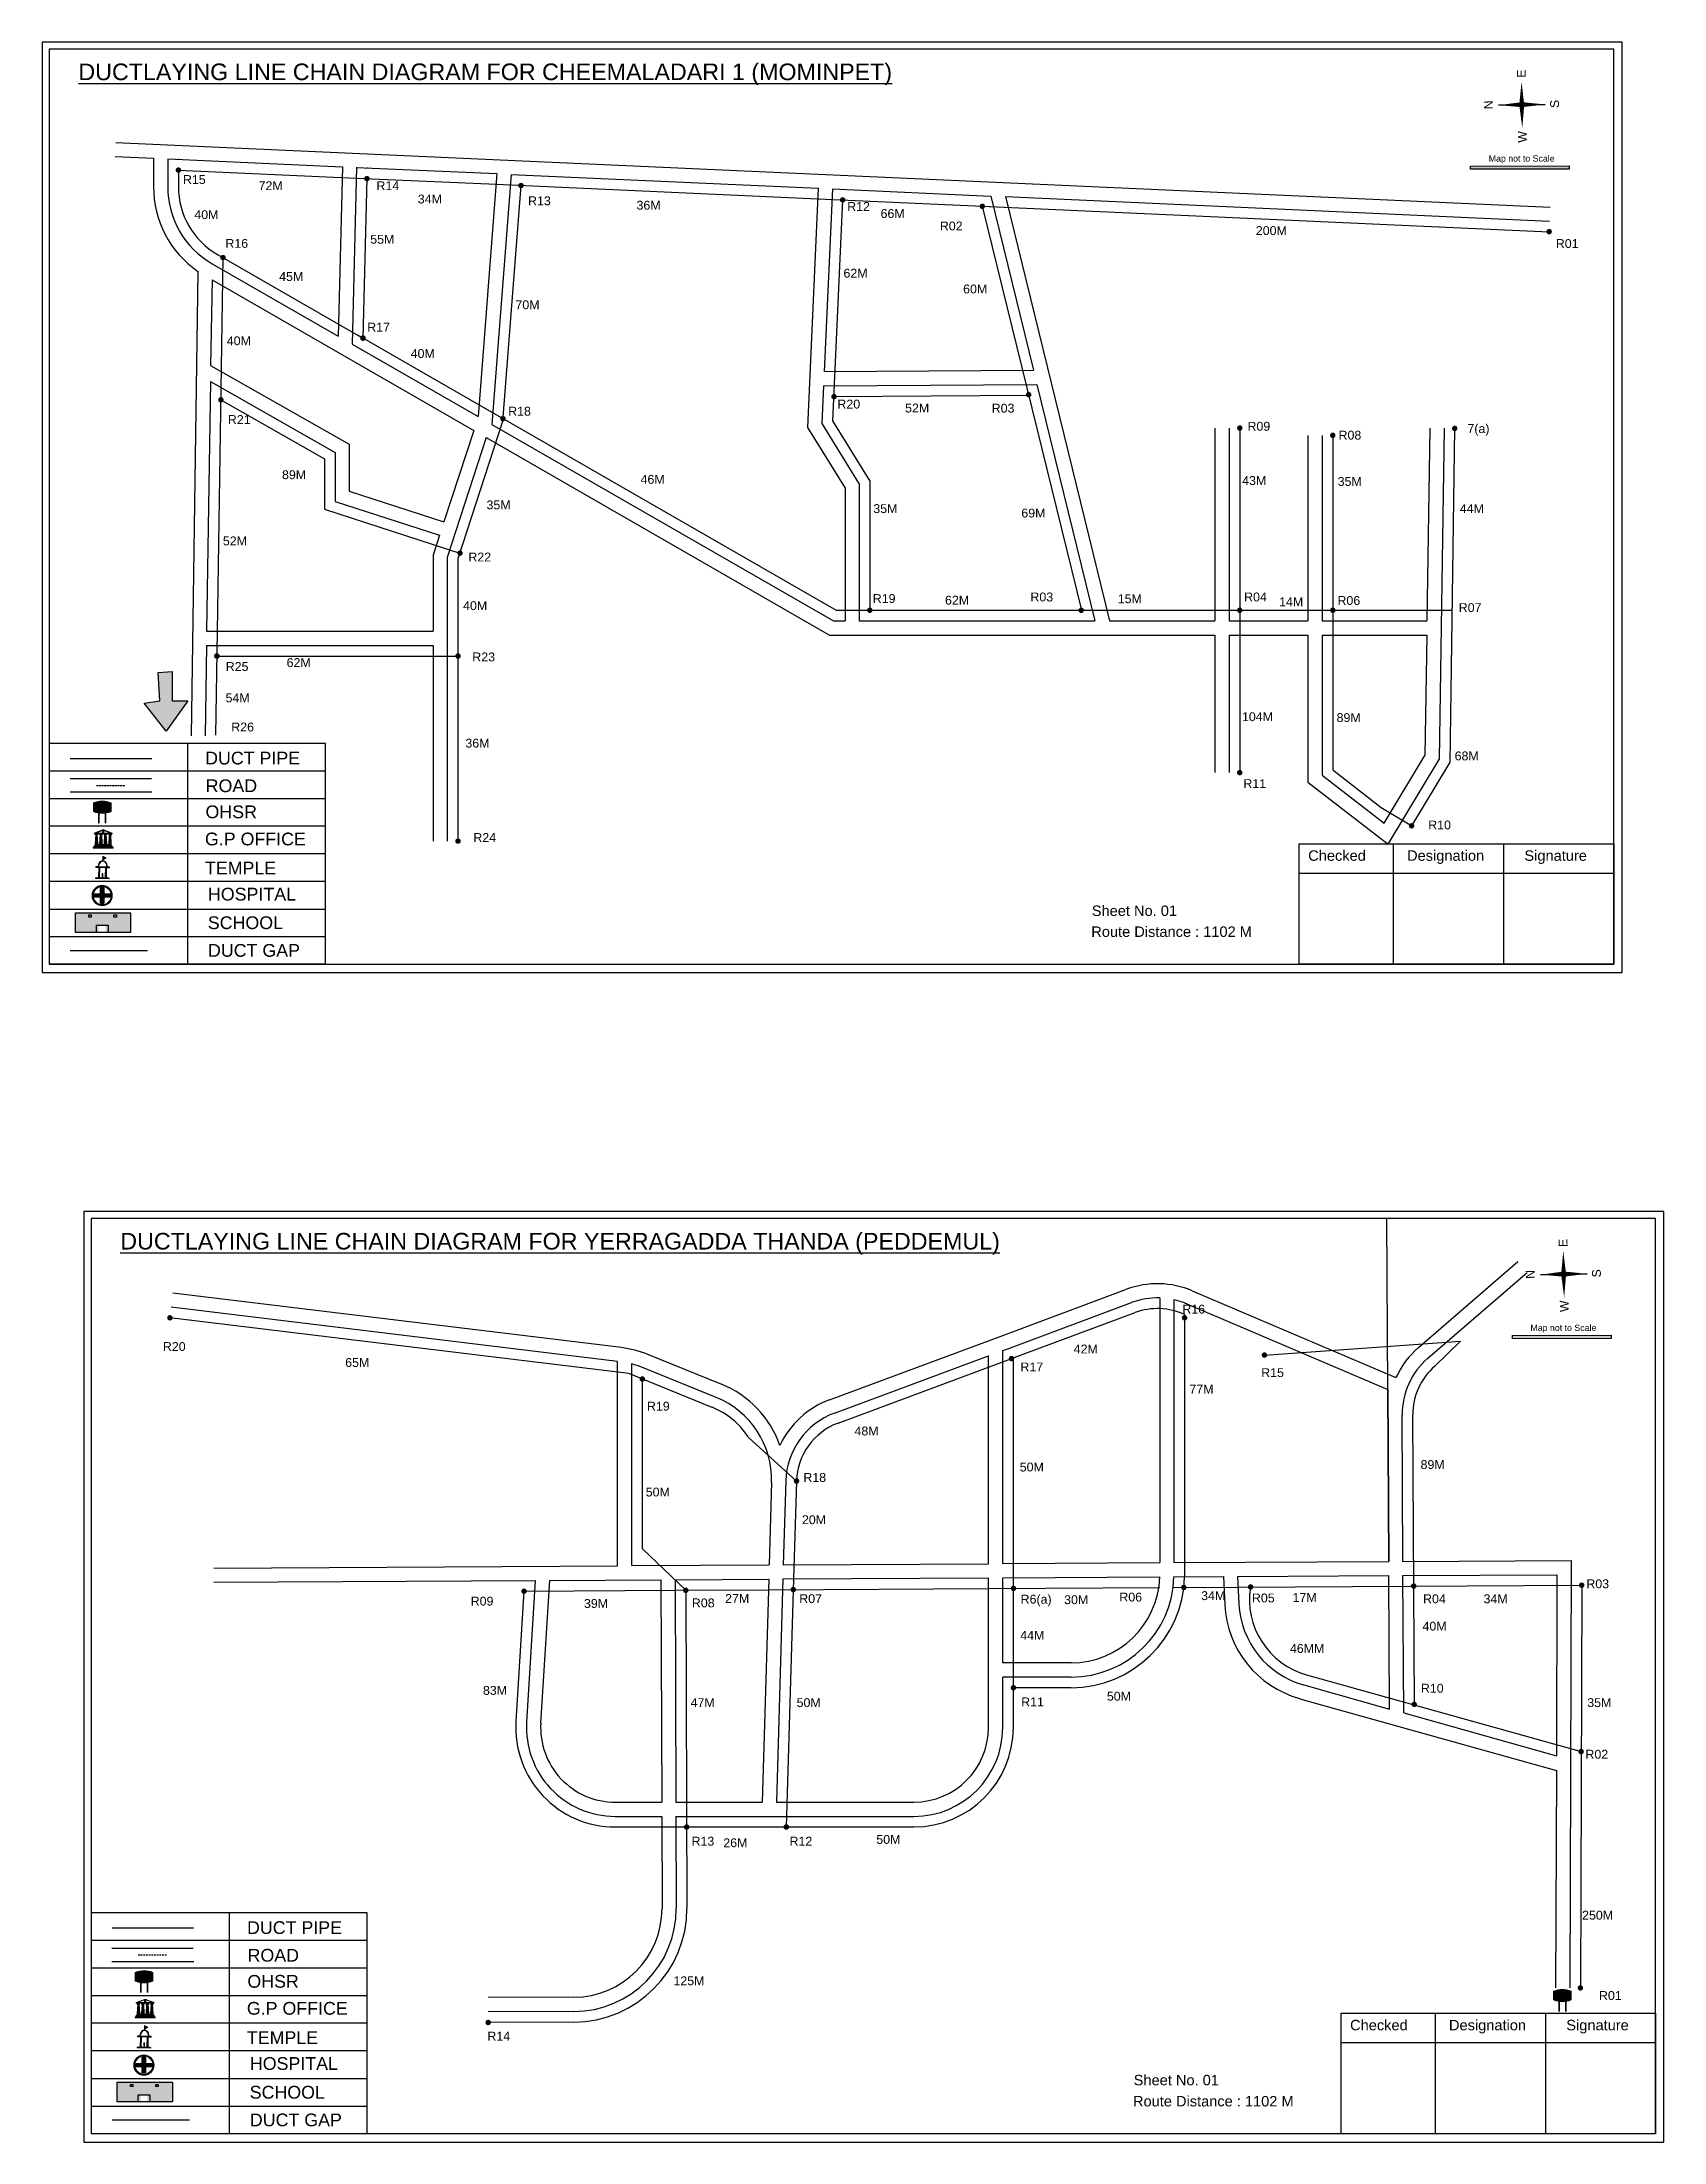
# Model space of a CAD drawing. Header units: inches. Extents: x -117 to 51867, y -12715 to 3423.
# Drawn here: x 20858 to 21772, y -11445 to -10261 of the extents above; entities that cross this region are included whole.
import ezdxf

# ---------------------------------------------------------------- set-up
doc = ezdxf.new("R2010")
doc.units = ezdxf.units.IN
doc.header["$MEASUREMENT"] = 0
doc.linetypes.add('DASHEDX2', pattern=[1.5, 1, -0.5])
for name, color, linetype in [('LANDMARK', 7, 'Continuous'), ('OHT', 7, 'Continuous'), ('pipe', 5, 'Continuous')]:
    doc.layers.add(name, color=color, linetype=linetype)
doc.styles.get("Standard").update_dxf_attribs({"font": 'arial.ttf'})

msp = doc.modelspace()

# ---------------------------------------------------------------- texts
at = {"color": 242, "true_color": 0xcd2027}
for s, p in [('%%UDUCTLAYING LINE CHAIN DIAGRAM FOR CHEEMALADARI 1 (MOMINPET)', (20878.7, -10282.9)), ('%%UDUCTLAYING LINE CHAIN DIAGRAM FOR YERRAGADDA THANDA (PEDDEMUL)', (20902.3, -10942))]:
    msp.add_text(s, height=9.375, dxfattribs=at).set_placement(p)
for s, p in [('E', (21694.1, -10281.5)), ('N', (21675.5, -10299.3)), ('S', (21712.8, -10298.6)), ('W', (21694.7, -10318.1)), ('E', (21717.6, -10940.6)), ('N', (21699.1, -10958.5)), ('S', (21736.4, -10957.7)), ('W', (21718.3, -10977.2))]:
    msp.add_text(s, height=4.95, rotation=91.0063).set_placement(p)
for s, height, p in [('Map not to Scale', 3.542, (21673.2, -10328.8)), ('R15', 5, (20937.6, -10341.4)), ('72M', 5, (20980.2, -10344.9)), ('R14', 5, (21046.6, -10344.9)), ('40M', 5, (20944, -10361.2)), ('34M', 5, (21069.9, -10352.4)), ('R13', 5, (21132, -10353.4)), ('36M', 5, (21193.1, -10355.9)), ('R12', 5, (21311.8, -10356.6)), ('66M', 5, (21330.6, -10360.6)), ('R02', 5, (21364, -10367.6)), ('200M', 5, (21542, -10370.2)), ('R16', 5, (20961.5, -10377.4)), ('55M', 5, (21043.1, -10375.1)), ('R01', 5, (21711, -10377.5)), ('45M', 5, (20991.8, -10396.1)), ('62M', 5, (21309.7, -10394.2)), ('60M', 5, (21377.1, -10403.1)), ('70M', 5, (21124.9, -10412)), ('40M', 5, (20962.3, -10432.3)), ('R17', 5, (21041.4, -10424.6)), ('40M', 5, (21065.9, -10439.5)), ('R20', 5, (21306.3, -10468)), ('R21', 5, (20962.9, -10476.7)), ('R18', 5, (21120.8, -10472)), ('52M', 5, (21344.4, -10470.2)), ('R03', 5, (21393.2, -10470.3)), ('R09', 5, (21537.3, -10480.5)), ('R08', 5, (21588.6, -10485.5)), ('7(a)', 5, (21661.2, -10481.8)), ('89M', 5, (20993.4, -10507.8)), ('46M', 5, (21195.4, -10510.4)), ('43M', 5, (21534.3, -10511.1)), ('35M', 5, (21588.1, -10511.6)), ('35M', 5, (21108.6, -10524.8)), ('35M', 5, (21326.5, -10526.9)), ('44M', 5, (21656.9, -10526.9)), ('69M', 5, (21409.9, -10529.4)), ('52M', 5, (20960.1, -10545.1)), ('R22', 5, (21098.4, -10554.2)), ('40M', 5, (21095.4, -10581.6)), ('R19', 5, (21326.2, -10577.6)), ('62M', 5, (21366.9, -10578.5)), ('R03', 5, (21415, -10576.7)), ('15M', 5, (21464.2, -10577.7)), ('R04', 5, (21535.4, -10576.7)), ('14M', 5, (21555.1, -10579.4)), ('R06', 5, (21588, -10578.7)), ('R07', 5, (21656.3, -10582.7)), ('R23', 5, (21100.6, -10610.5)), ('R25', 5, (20961.7, -10615.9)), ('62M', 5, (20996, -10613.7)), ('54M', 5, (20961.6, -10633.6)), ('104M', 5, (21534.2, -10644.2)), ('89M', 5, (21587.5, -10644.7)), ('R26', 5, (20964.8, -10650)), ('DUCT PIPE', 7.18, (20950.1, -10668.6)), ('36M', 5, (21096.7, -10659.1)), ('68M', 5, (21654, -10666.3)), ('ROAD ', 7.18, (20950.4, -10684.2)), ('R11', 5, (21535, -10681.9)), ('OHSR', 7.18, (20950.3, -10698.9)), ('R10', 5, (21639.1, -10705.2)), ('G.P OFFICE', 7.18, (20950, -10714.2)), ('R24', 5, (21101.2, -10712.3)), ('TEMPLE', 7.18, (20950, -10730.6)), ('Checked', 5.89, (21571.5, -10722.9)), ('Designation', 5.886, (21627.2, -10722.9)), ('Signature', 5.89, (21693.3, -10722.9)), ('HOSPITAL', 7.18, (20951.7, -10745.3)), ('SCHOOL', 7.18, (20951.6, -10761.4)), ('Sheet No. 01', 5.886, (21449.6, -10754)), ('DUCT GAP', 7.18, (20951.7, -10777)), ('Route Distance : 1102 M', 5.886, (21449.3, -10765.8)), ('R16', 5, (21500.6, -10978.1)), ('Map not to Scale', 3.542, (21696.7, -10987.9)), ('R20', 5, (20926.3, -10999.2)), ('42M', 5, (21439.4, -11000.6)), ('65M', 5, (21029, -11008.2)), ('R17', 5, (21409.4, -11010.7)), ('77M', 5, (21504.6, -11023.2)), ('R15', 5, (21545, -11013.9)), ('R19', 5, (21199, -11032.8)), ('48M', 5, (21315.9, -11046.8)), ('50M', 5, (21409, -11067.1)), ('89M', 5, (21634.8, -11065.7)), ('50M', 5, (21198.3, -11081.2)), ('R18', 5, (21287.1, -11073)), ('20M', 5, (21286.3, -11096.8)), ('R09', 5, (21099.7, -11142.7)), ('27M', 5, (21243, -11141.2)), ('R07', 5, (21284.8, -11141.3)), ('R6(a)', 5, (21409.5, -11141.6)), ('30M', 5, (21434, -11141.9)), ('R06', 5, (21465.1, -11140.4)), ('34M', 5, (21511.2, -11139.6)), ('R05', 5, (21539.8, -11140.9)), ('17M', 5, (21562.7, -11140.6)), ('R04', 5, (21636.2, -11141.4)), ('34M', 5, (21670.3, -11141.4)), ('R03', 5, (21728.2, -11132.9)), ('39M', 5, (21163.5, -11144)), ('R08', 5, (21224.3, -11143.7)), ('44M', 5, (21409.3, -11162)), ('40M', 5, (21635.9, -11156.8)), ('46MM', 5, (21561.2, -11169.4)), ('83M', 5, (21106.6, -11193)), ('47M', 5, (21223.6, -11199.9)), ('50M', 5, (21283.3, -11199.9)), ('R11', 5, (21409.8, -11199.5)), ('50M', 5, (21458.1, -11196.3)), ('R10', 5, (21635, -11191.8)), ('35M', 5, (21728.7, -11199.9)), ('R02', 5, (21727.7, -11229)), ('R13', 5, (21224.1, -11278)), ('26M', 5, (21242, -11278.9)), ('R12', 5, (21279.3, -11278)), ('50M', 5, (21328.2, -11277)), ('250M', 5, (21725.8, -11319.7)), ('DUCT PIPE', 7.18, (20973.7, -11327.8)), ('ROAD ', 7.18, (20974, -11343.4)), ('OHSR', 7.18, (20973.9, -11358.1)), ('125M', 5, (21213.9, -11356.7)), ('R01', 5, (21735.3, -11365)), ('G.P OFFICE', 7.18, (20973.6, -11373.3)), ('TEMPLE', 7.18, (20973.6, -11389.8)), ('R14', 5, (21109.1, -11387.9)), ('Checked', 5.89, (21595.1, -11382.1)), ('Designation', 5.886, (21650.8, -11382.1)), ('Signature', 5.89, (21716.9, -11382.1)), ('HOSPITAL', 7.18, (20975.3, -11404.4)), ('Sheet No. 01', 5.886, (21473.2, -11413.1)), ('SCHOOL', 7.18, (20975.2, -11420.6)), ('Route Distance : 1102 M', 5.886, (21472.8, -11425)), ('DUCT GAP', 7.18, (20975.3, -11436.2))]:
    msp.add_text(s, height=height).set_placement(p)

# ---------------------------------------------------------------- blocks, each defined once
blk = doc.blocks.new('OHT')
at = {"linetype": 'Continuous', "lineweight": 0, "true_color": 0x0ffffc}
blk.add_hatch(color=4, dxfattribs=at).paths.add_polyline_path([(0.012, 1), (0, 1, 0.101323), (-0.4, 0.916), (-0.4, 0.525, 0.194075), (0.399, 0.521), (0.399, 0.921, 0.097877)])
at = {"color": 4, "linetype": 'Continuous', "lineweight": 0, "true_color": 0x0ffffc, "flags": 128}
for points in [[(-0.4, 0.525), (-0.4, 0.916)], [(0.399, 0.521), (0.399, 0.921)]]:
    blk.add_lwpolyline(points, dxfattribs=at)
at = {"color": 4, "linetype": 'Continuous', "lineweight": 0, "true_color": 0x0ffffc, "const_width": 0.075, "flags": 128}
for points in [[(-0.15, 0), (-0.15, 0.475)], [(0.15, 0), (0.15, 0.473)]]:
    blk.add_lwpolyline(points, dxfattribs=at)
at = {"color": 4, "linetype": 'Continuous', "lineweight": 0, "true_color": 0x0ffffc}
for centre, radius, start, end in [((0.006, -0.019), 1.019, 67.31091, 113.47108), ((0.004, 1.513), 1.068, 247.76824, 291.70073)]:
    blk.add_arc(centre, radius, start, end, dxfattribs=at)
blk = doc.blocks.new('Government_Office')
at = {"linetype": 'Continuous', "lineweight": 0, "true_color": 0xff0000}
for points in [[(-0.5, 0.05), (0.5, 0.05), (0.5, 0), (-0.5, 0)], [(-0.45, 0.08), (-0.45, 0.12), (0.45, 0.12), (0.45, 0.08)], [(-0.4, 0.14), (-0.4, 0.18), (0.4, 0.18), (0.4, 0.14)]]:
    blk.add_hatch(color=1, dxfattribs=at).paths.add_polyline_path(points)
h = blk.add_hatch(color=1, dxfattribs=at)
h.paths.add_polyline_path([(0.44, 0.72), (0.45, 0.75), (0, 0.93), (-0.45, 0.75), (-0.44, 0.72)])
h.paths.add_polyline_path([(0.36, 0.75), (-0.36, 0.75), (0, 0.9)], flags=16)
h.paths.add_polyline_path([(0, 0.78, -1), (0, 0.87, -1)], flags=0)
h = blk.add_hatch(color=1, dxfattribs=at)
edge = h.paths.add_edge_path()
edge.add_line((-0.27, 0.2), (-0.3, 0.68))
edge.add_line((-0.3, 0.68), (-0.29, 0.68))
edge.add_arc((-0.28, 0.69), 0.0176, 225.304, 441.5659)
edge.add_line((-0.28, 0.7), (-0.39, 0.7))
edge.add_arc((-0.39, 0.69), 0.0176, 98.4341, 314.696)
edge.add_line((-0.38, 0.68), (-0.37, 0.68))
edge.add_line((-0.37, 0.68), (-0.4, 0.2))
edge.add_line((-0.4, 0.2), (-0.27, 0.2))
h = blk.add_hatch(color=1, dxfattribs=at)
edge = h.paths.add_edge_path()
edge.add_line((-0.05, 0.2), (-0.07, 0.68))
edge.add_line((-0.07, 0.68), (-0.07, 0.68))
edge.add_arc((-0.05, 0.69), 0.0176, 225.304, 441.5659)
edge.add_line((-0.05, 0.7), (-0.17, 0.7))
edge.add_arc((-0.17, 0.69), 0.0176, 98.4341, 314.696)
edge.add_line((-0.16, 0.68), (-0.15, 0.68))
edge.add_line((-0.15, 0.68), (-0.18, 0.2))
edge.add_line((-0.18, 0.2), (-0.05, 0.2))
h = blk.add_hatch(color=1, dxfattribs=at)
edge = h.paths.add_edge_path()
edge.add_arc((0, 0.83), 0.0467, 90, 270)
edge.add_arc((0, 0.83), 0.0467, 270, 450)
h = blk.add_hatch(color=1, dxfattribs=at)
edge = h.paths.add_edge_path()
edge.add_line((0.18, 0.2), (0.15, 0.68))
edge.add_line((0.15, 0.68), (0.16, 0.68))
edge.add_arc((0.17, 0.69), 0.0176, 225.304, 441.5659)
edge.add_line((0.17, 0.7), (0.05, 0.7))
edge.add_arc((0.05, 0.69), 0.0176, 98.4341, 314.696)
edge.add_line((0.07, 0.68), (0.07, 0.68))
edge.add_line((0.07, 0.68), (0.05, 0.2))
edge.add_line((0.05, 0.2), (0.18, 0.2))
h = blk.add_hatch(color=1, dxfattribs=at)
edge = h.paths.add_edge_path()
edge.add_line((0.4, 0.2), (0.37, 0.68))
edge.add_line((0.37, 0.68), (0.38, 0.68))
edge.add_arc((0.39, 0.69), 0.0176, 225.304, 441.5659)
edge.add_line((0.4, 0.7), (0.28, 0.7))
edge.add_arc((0.28, 0.69), 0.0176, 98.4341, 314.696)
edge.add_line((0.29, 0.68), (0.3, 0.68))
edge.add_line((0.3, 0.68), (0.27, 0.2))
edge.add_line((0.27, 0.2), (0.4, 0.2))
at = {"color": 1, "linetype": 'Continuous', "lineweight": 0, "true_color": 0xff0000, "flags": 128}
for points in [[(-0.5, 0.05), (0.5, 0.05), (0.5, 0), (-0.5, 0)], [(-0.45, 0.75), (-0.44, 0.72), (0.44, 0.72), (0.45, 0.75), (0, 0.93)], [(-0.45, 0.08), (-0.45, 0.12), (0.45, 0.12), (0.45, 0.08)], [(-0.4, 0.14), (-0.4, 0.18), (0.4, 0.18), (0.4, 0.14)], [(-0.36, 0.75), (0.36, 0.75), (0, 0.9)]]:
    blk.add_lwpolyline(points, close=True, dxfattribs=at)
for points in [[(-0.27, 0.2), (-0.3, 0.68), (-0.29, 0.68, 1.379694), (-0.28, 0.7), (-0.39, 0.7, 1.379694), (-0.38, 0.68), (-0.37, 0.68), (-0.4, 0.2)], [(-0.05, 0.2), (-0.07, 0.68), (-0.07, 0.68, 1.379694), (-0.05, 0.7), (-0.17, 0.7, 1.379694), (-0.16, 0.68), (-0.15, 0.68), (-0.18, 0.2)], [(0, 0.87, 1), (0, 0.78, 1)], [(0.18, 0.2), (0.15, 0.68), (0.16, 0.68, 1.379694), (0.17, 0.7), (0.05, 0.7, 1.379694), (0.07, 0.68), (0.07, 0.68), (0.05, 0.2)], [(0.4, 0.2), (0.37, 0.68), (0.38, 0.68, 1.379694), (0.4, 0.7), (0.28, 0.7, 1.379694), (0.29, 0.68), (0.3, 0.68), (0.27, 0.2)]]:
    blk.add_lwpolyline(points, format="xyb", close=True, dxfattribs=at)
blk = doc.blocks.new('Temple')
at = {"linetype": 'Continuous', "lineweight": 0, "true_color": 0xe66000}
blk.add_hatch(color=32, dxfattribs=at).paths.add_polyline_path([(-0.006, 1), (0.147, 0.931), (0, 0.85)])
at = {"linetype": 'Continuous', "lineweight": 0, "true_color": 0xff0000}
h = blk.add_hatch(color=1, dxfattribs=at)
edge = h.paths.add_edge_path()
edge.add_line((0.175, 0.49), (0.225, 0.49))
edge.add_line((0.225, 0.49), (0.225, 0.497))
edge.add_line((0.225, 0.497), (0.307, 0.497))
edge.add_line((0.307, 0.497), (0.307, 0.533))
edge.add_line((0.307, 0.533), (0.257, 0.533))
edge.add_line((0.257, 0.533), (0.257, 0.54))
edge.add_line((0.257, 0.54), (0.2, 0.54))
edge.add_spline(control_points=[(0.2, 0.54), (0.2, 0.589), (0.19, 0.638), (0.142, 0.743), (0.092, 0.79), (0.027, 0.805), (0.02, 0.806), (0.012, 0.806)], knot_values=[4.712389, 4.712389, 4.712389, 4.712389, 5.278166, 5.278166, 6.117402, 6.117402, 6.223801, 6.223801, 6.223801, 6.223801], degree=3, periodic=0)
edge.add_line((0.012, 0.806), (0.012, 0.79))
edge.add_line((0.012, 0.79), (-0.012, 0.79))
edge.add_line((-0.012, 0.79), (-0.012, 0.806))
edge.add_spline(control_points=[(-0.012, 0.806), (-0.055, 0.802), (-0.096, 0.781), (-0.171, 0.699), (-0.197, 0.628), (-0.2, 0.55), (-0.2, 0.545), (-0.2, 0.54)], knot_values=[6.343965, 6.343965, 6.343965, 6.343965, 6.956638, 6.956638, 7.795874, 7.795874, 7.853982, 7.853982, 7.853982, 7.853982], degree=3, periodic=0)
edge.add_line((-0.2, 0.54), (-0.257, 0.54))
edge.add_line((-0.257, 0.54), (-0.257, 0.533))
edge.add_line((-0.257, 0.533), (-0.307, 0.533))
edge.add_line((-0.307, 0.533), (-0.307, 0.497))
edge.add_line((-0.307, 0.497), (-0.225, 0.497))
edge.add_line((-0.225, 0.497), (-0.225, 0.49))
edge.add_line((-0.225, 0.49), (-0.175, 0.49))
edge.add_line((-0.175, 0.49), (-0.175, 0.07))
edge.add_arc((-0.205, 0.07), 0.03, -90, 0, ccw=False)
edge.add_line((-0.205, 0.04), (-0.257, 0.04))
edge.add_line((-0.257, 0.04), (-0.257, 0.033))
edge.add_line((-0.257, 0.033), (-0.307, 0.033))
edge.add_line((-0.307, 0.033), (-0.307, 0))
edge.add_line((-0.307, 0), (0.307, 0))
edge.add_line((0.307, 0), (0.307, 0.033))
edge.add_line((0.307, 0.033), (0.257, 0.033))
edge.add_line((0.257, 0.033), (0.257, 0.04))
edge.add_line((0.257, 0.04), (0.205, 0.04))
edge.add_arc((0.205, 0.07), 0.03, 180, 270, ccw=False)
edge.add_line((0.175, 0.07), (0.175, 0.49))
h.paths.add_polyline_path([(0.125, 0.07, -0.414214), (0.095, 0.04), (0.05, 0.04), (0.05, 0.033), (-0.05, 0.033), (-0.05, 0.04), (-0.095, 0.04, -0.414214), (-0.125, 0.07), (-0.125, 0.497), (0.125, 0.497)], flags=16)
edge = h.paths.add_edge_path(flags=16)
edge.add_ellipse((0, 0.54), major_axis=(0, 0.242), ratio=0.722808, start_angle=270, end_angle=450, ccw=False)
edge.add_line((0.175, 0.54), (-0.175, 0.54))
h.paths.add_polyline_path([(0.012, 0.23), (0.012, 0.07), (-0.012, 0.07), (-0.012, 0.23)], flags=0)
h = blk.add_hatch(color=1, dxfattribs=at)
edge = h.paths.add_edge_path()
edge.add_line((0.012, 0.857), (0, 0.85))
edge.add_line((0, 0.85), (-0.003, 0.925))
edge.add_line((-0.003, 0.925), (-0.012, 0.925))
edge.add_line((-0.012, 0.925), (-0.012, 0.806))
edge.add_spline(control_points=[(-0.012, 0.806), (-0.004, 0.807), (0.004, 0.807), (0.012, 0.806)], knot_values=[6.223801, 6.223801, 6.223801, 6.223801, 6.343965, 6.343965, 6.343965, 6.343965], degree=3, periodic=0)
edge.add_line((0.012, 0.806), (0.012, 0.857))
h = blk.add_hatch(color=1, dxfattribs=at)
edge = h.paths.add_edge_path()
edge.add_line((0.012, 0.79), (0.012, 0.806))
edge.add_spline(control_points=[(0.012, 0.806), (0.004, 0.807), (-0.004, 0.807), (-0.012, 0.806)], knot_values=[6.223801, 6.223801, 6.223801, 6.223801, 6.343965, 6.343965, 6.343965, 6.343965], degree=3, periodic=0)
edge.add_line((-0.012, 0.806), (-0.012, 0.79))
edge.add_line((-0.012, 0.79), (0.012, 0.79))
at = {"color": 32, "linetype": 'Continuous', "lineweight": 0, "true_color": 0xe66000, "flags": 128}
blk.add_lwpolyline([(-0.006, 1), (0.147, 0.931), (0, 0.85), (-0.006, 1)], dxfattribs=at)
at = {"color": 1, "linetype": 'Continuous', "lineweight": 0, "true_color": 0xff0000, "flags": 128}
blk.add_lwpolyline([(0.2, 0.54), (0.257, 0.54), (0.257, 0.533), (0.307, 0.533), (0.307, 0.497), (0.225, 0.497), (0.225, 0.49), (0.175, 0.49), (0.175, 0.07, 0.414214), (0.205, 0.04), (0.257, 0.04), (0.257, 0.033), (0.307, 0.033), (0.307, 0), (-0.307, 0), (-0.307, 0.033), (-0.257, 0.033), (-0.257, 0.04), (-0.205, 0.04, 0.414214), (-0.175, 0.07), (-0.175, 0.49), (-0.225, 0.49), (-0.225, 0.497), (-0.307, 0.497), (-0.307, 0.533), (-0.257, 0.533), (-0.257, 0.54), (-0.2, 0.54)], format="xyb", dxfattribs=at)
blk.add_lwpolyline([(-0.175, 0.54), (0.175, 0.54)], dxfattribs=at)
blk.add_lwpolyline([(0.125, 0.497), (0.125, 0.07, -0.414214), (0.095, 0.04), (0.05, 0.04), (0.05, 0.033), (-0.05, 0.033), (-0.05, 0.04), (-0.095, 0.04, -0.414214), (-0.125, 0.07), (-0.125, 0.497)], format="xyb", close=True, dxfattribs=at)
for points in [[(0.012, 0.925), (-0.012, 0.925), (-0.012, 0.79), (0.012, 0.79)], [(0.012, 0.23), (-0.012, 0.23), (-0.012, 0.07), (0.012, 0.07)]]:
    blk.add_lwpolyline(points, close=True, dxfattribs=at)
at = {"color": 1, "linetype": 'Continuous', "lineweight": 0, "true_color": 0xff0000}
blk.add_ellipse((0, 0.54), major_axis=(0, 0.242), ratio=0.722808, start_param=4.712389, end_param=7.853982, dxfattribs=at)
blk.add_open_spline([(0.2, 0.54), (0.2, 0.589), (0.19, 0.638), (0.142, 0.743), (0.092, 0.79), (-0.023, 0.816), (-0.085, 0.794), (-0.171, 0.699), (-0.197, 0.628), (-0.2, 0.55), (-0.2, 0.545), (-0.2, 0.54)], degree=3, knots=[4.712389, 4.712389, 4.712389, 4.712389, 5.278166, 5.278166, 6.117402, 6.117402, 6.956638, 6.956638, 7.795874, 7.795874, 7.853982, 7.853982, 7.853982, 7.853982], dxfattribs=at)
blk = doc.blocks.new('*U77')
at = {"color": 0, "linetype": 'DASHEDX2', "transparency": 16777216}
blk.add_line((-8.2, 0), (8, 0), dxfattribs=at)
blk = doc.blocks.new('Hospital')
at = {"linetype": 'Continuous', "lineweight": 0, "true_color": 0x000000}
h = blk.add_hatch(color=18, dxfattribs=at)
h.paths.add_polyline_path([(-0.5, 0, 1), (0.5, 0, 1)])
h.paths.add_polyline_path([(0.45, 0, -1), (-0.45, 0, -1)], flags=16)
at = {"linetype": 'Continuous', "true_color": 0xff0000}
blk.add_hatch(color=1, dxfattribs=at).paths.add_polyline_path([(-0.39, 0.08), (-0.08, 0.08), (-0.08, 0.39), (0.08, 0.39), (0.08, 0.08), (0.39, 0.08), (0.39, -0.08), (0.08, -0.08), (0.08, -0.39), (-0.08, -0.39), (-0.08, -0.08), (-0.39, -0.08)])
at = {"color": 1, "linetype": 'Continuous', "true_color": 0xff0000, "flags": 128}
blk.add_lwpolyline([(-0.39, 0.08), (-0.08, 0.08), (-0.08, 0.39), (0.08, 0.39), (0.08, 0.08), (0.39, 0.08), (0.39, -0.08), (0.08, -0.08), (0.08, -0.39), (-0.08, -0.39), (-0.08, -0.08), (-0.39, -0.08)], close=True, dxfattribs=at)
at = {"color": 18, "linetype": 'Continuous', "lineweight": 0, "true_color": 0x000000}
for radius in [0.5, 0.446]:
    blk.add_circle((0, 0), radius, dxfattribs=at)
blk = doc.blocks.new('*U67')
at = {"color": 0, "linetype": 'DASHEDX2', "transparency": 16777216}
blk.add_line((-8.2, 0), (8, 0), dxfattribs=at)

# ---------------------------------------------------------------- hatches: boundary and pattern name
at = {"ltscale": 0.5}
h = msp.add_hatch(color=5, dxfattribs=at)
h.dxf.hatch_style = 1
h.paths.add_polyline_path([(20936.6, -10333.6, 1), (20933.5, -10333.6, 1)])
at = {"true_color": 0x0093dd}
h = msp.add_hatch(color=142, dxfattribs=at)
h.dxf.hatch_style = 1
h.paths.add_polyline_path([(21663, -10331.3), (21663, -10333.1), (21718.5, -10333), (21718.5, -10331.2)])
at = {"ltscale": 0.5}
h = msp.add_hatch(color=5, dxfattribs=at)
h.dxf.hatch_style = 1
h.paths.add_polyline_path([(21042.8, -10338.4, 1), (21039.7, -10338.4, 1)])
h = msp.add_hatch(color=5, dxfattribs=at)
h.dxf.hatch_style = 1
h.paths.add_polyline_path([(21129.6, -10342.3, 1), (21126.5, -10342.3, 1)])
h = msp.add_hatch(color=5, dxfattribs=at)
h.dxf.hatch_style = 1
h.paths.add_polyline_path([(21310.8, -10350.4, 1), (21307.7, -10350.4, 1)])
h = msp.add_hatch(color=5, dxfattribs=at)
h.dxf.hatch_style = 1
h.paths.add_polyline_path([(21389.5, -10354, 1), (21386.4, -10354, 1)])
h = msp.add_hatch(color=5, dxfattribs=at)
h.dxf.hatch_style = 1
h.paths.add_polyline_path([(21708.8, -10368.3, 1), (21705.7, -10368.3, 1)])
h = msp.add_hatch(color=5, dxfattribs=at)
h.dxf.hatch_style = 1
h.paths.add_polyline_path([(20961.7, -10382.9, 1), (20958.6, -10382.9, 1)])
h = msp.add_hatch(color=5, dxfattribs=at)
h.dxf.hatch_style = 1
h.paths.add_polyline_path([(21040.6, -10428.3, 1), (21037.4, -10428.3, 1)])
h = msp.add_hatch(color=5, dxfattribs=at)
h.dxf.hatch_style = 1
h.paths.add_polyline_path([(20960.5, -10463.1, 1), (20957.4, -10463.1, 1)])
h = msp.add_hatch(color=5, dxfattribs=at)
h.dxf.hatch_style = 1
h.paths.add_polyline_path([(21305.9, -10461.3, 1), (21302.8, -10461.3, 1)])
h = msp.add_hatch(color=5, dxfattribs=at)
h.dxf.hatch_style = 1
h.paths.add_polyline_path([(21415.6, -10460.2, 1), (21412.5, -10460.2, 1)])
h = msp.add_hatch(color=5, dxfattribs=at)
h.dxf.hatch_style = 1
h.paths.add_polyline_path([(21119.4, -10473.7, 1), (21116.3, -10473.7, 1)])
h = msp.add_hatch(color=5, dxfattribs=at)
h.dxf.hatch_style = 1
h.paths.add_polyline_path([(21534.5, -10479, 1), (21531.4, -10479, 1)])
h = msp.add_hatch(color=5, dxfattribs=at)
h.dxf.hatch_style = 1
h.paths.add_polyline_path([(21586.9, -10483.1, 1), (21583.8, -10483.1, 1)])
h = msp.add_hatch(color=5, dxfattribs=at)
h.dxf.hatch_style = 1
h.paths.add_polyline_path([(21655.6, -10479.2, 1), (21652.5, -10479.2, 1)])
h = msp.add_hatch(color=5, dxfattribs=at)
h.dxf.hatch_style = 1
h.paths.add_polyline_path([(21095.2, -10549.5, 1), (21092.1, -10549.5, 1)])
h = msp.add_hatch(color=5, dxfattribs=at)
h.dxf.hatch_style = 1
h.paths.add_polyline_path([(21326.1, -10581.7, 1), (21323, -10581.7, 1)])
h = msp.add_hatch(color=5, dxfattribs=at)
h.dxf.hatch_style = 1
h.paths.add_polyline_path([(21445.2, -10581.7, 1), (21442.1, -10581.7, 1)])
h = msp.add_hatch(color=5, dxfattribs=at)
h.dxf.hatch_style = 1
h.paths.add_polyline_path([(21534.5, -10581.7, 1), (21531.4, -10581.7, 1)])
h = msp.add_hatch(color=5, dxfattribs=at)
h.dxf.hatch_style = 1
h.paths.add_polyline_path([(21586.9, -10581.7, 1), (21583.8, -10581.7, 1)])
h = msp.add_hatch(color=256)
h.dxf.hatch_style = 1
h.paths.add_polyline_path([(20940.3, -10632.7), (20931.6, -10632.7), (20931.6, -10616.2), (20923.7, -10616.7), (20924.6, -10632.7), (20915.7, -10634.1), (20928.2, -10649.8)])
h = msp.add_hatch(color=5, dxfattribs=at)
h.dxf.hatch_style = 1
h.paths.add_polyline_path([(20958.3, -10607.5, 1), (20955.1, -10607.5, 1)])
h = msp.add_hatch(color=5, dxfattribs=at)
h.dxf.hatch_style = 1
h.paths.add_polyline_path([(21094.1, -10607.5, 1), (21091, -10607.5, 1)])
h = msp.add_hatch(color=5, dxfattribs=at)
h.dxf.hatch_style = 1
h.paths.add_polyline_path([(21534.5, -10673.2, 1), (21531.4, -10673.2, 1)])
h = msp.add_hatch(color=5, dxfattribs=at)
h.dxf.hatch_style = 1
h.paths.add_polyline_path([(21094.1, -10711.8, 1), (21091, -10711.8, 1)])
h = msp.add_hatch(color=5, dxfattribs=at)
h.dxf.hatch_style = 1
h.paths.add_polyline_path([(21631.3, -10703.2, 1), (21628.2, -10703.2, 1)])
at = {"true_color": 0xc8c92d}
h = msp.add_hatch(color=52, dxfattribs=at)
h.dxf.hatch_style = 1
h.paths.add_polyline_path([(20883.2, -10752.2), (20877, -10752.2), (20877, -10763.3), (20883.2, -10763.3)])
h.paths.add_polyline_path([(20908, -10752.2), (20901.9, -10752.2), (20901.9, -10763.3), (20908, -10763.3)])
at = {"true_color": 0x293189}
h = msp.add_hatch(color=177, dxfattribs=at)
h.dxf.hatch_style = 1
h.paths.add_polyline_path([(20901.9, -10752.2), (20883.2, -10752.2), (20883.2, -10763.3), (20890.2, -10763.3), (20890.2, -10759.7), (20894, -10759.7), (20894, -10763.3), (20901.9, -10763.3)])
h.paths.add_polyline_path([(20885.8, -10754.7), (20884.5, -10754.7), (20884.5, -10753.4), (20885.8, -10753.4)], flags=16)
h.paths.add_polyline_path([(20898.7, -10754.7), (20898.7, -10753.4), (20900.1, -10753.4), (20900.1, -10754.7)], flags=16)
at = {"ltscale": 0.5}
h = msp.add_hatch(color=5, dxfattribs=at)
h.dxf.hatch_style = 1
h.paths.add_polyline_path([(20931.8, -10980.5, 1), (20928.7, -10980.5, 1)])
h = msp.add_hatch(color=5, dxfattribs=at)
h.dxf.hatch_style = 1
h.paths.add_polyline_path([(21503.4, -10980.5, 1), (21500.3, -10980.5, 1)])
at = {"true_color": 0x0093dd}
h = msp.add_hatch(color=142, dxfattribs=at)
h.dxf.hatch_style = 1
h.paths.add_polyline_path([(21686.6, -10990.4), (21686.6, -10992.3), (21742.1, -10992.2), (21742.1, -10990.3)])
at = {"ltscale": 0.5}
h = msp.add_hatch(color=5, dxfattribs=at)
h.dxf.hatch_style = 1
h.paths.add_polyline_path([(21405.9, -11003.5, 1), (21402.8, -11003.5, 1)])
h = msp.add_hatch(color=5, dxfattribs=at)
h.dxf.hatch_style = 1
h.paths.add_polyline_path([(21548.4, -11001.5, 1), (21545.3, -11001.5, 1)])
h = msp.add_hatch(color=5, dxfattribs=at)
h.dxf.hatch_style = 1
h.paths.add_polyline_path([(21197.9, -11015, 1), (21194.8, -11015, 1)])
h = msp.add_hatch(color=5, dxfattribs=at)
h.dxf.hatch_style = 1
h.paths.add_polyline_path([(21284.8, -11072.5, 1), (21281.7, -11072.5, 1)])
h = msp.add_hatch(color=5, dxfattribs=at)
h.dxf.hatch_style = 1
h.paths.add_polyline_path([(21131.3, -11134.6, 1), (21128.2, -11134.6, 1)])
h = msp.add_hatch(color=5, dxfattribs=at)
h.dxf.hatch_style = 1
h.paths.add_polyline_path([(21222.4, -11134.1, 1), (21219.3, -11134.1, 1)])
h = msp.add_hatch(color=5, dxfattribs=at)
h.dxf.hatch_style = 1
h.paths.add_polyline_path([(21283, -11133.7, 1), (21279.9, -11133.7, 1)])
h = msp.add_hatch(color=5, dxfattribs=at)
h.dxf.hatch_style = 1
h.paths.add_polyline_path([(21407, -11133, 1), (21403.9, -11133, 1)])
h = msp.add_hatch(color=5, dxfattribs=at)
h.dxf.hatch_style = 1
h.paths.add_polyline_path([(21503, -11132.5, 1), (21499.9, -11132.5, 1)])
h = msp.add_hatch(color=5, dxfattribs=at)
h.dxf.hatch_style = 1
h.paths.add_polyline_path([(21540.6, -11132.2, 1), (21537.5, -11132.2, 1)])
h = msp.add_hatch(color=5, dxfattribs=at)
h.dxf.hatch_style = 1
h.paths.add_polyline_path([(21632.5, -11131.7, 1), (21629.4, -11131.7, 1)])
h = msp.add_hatch(color=5, dxfattribs=at)
h.dxf.hatch_style = 1
h.paths.add_polyline_path([(21727.1, -11131.2, 1), (21724, -11131.2, 1)])
h = msp.add_hatch(color=5, dxfattribs=at)
h.dxf.hatch_style = 1
h.paths.add_polyline_path([(21407, -11189, 1), (21403.9, -11189, 1)])
h = msp.add_hatch(color=5, dxfattribs=at)
h.dxf.hatch_style = 1
h.paths.add_polyline_path([(21632.8, -11198.4, 1), (21629.7, -11198.4, 1)])
h = msp.add_hatch(color=5, dxfattribs=at)
h.dxf.hatch_style = 1
h.paths.add_polyline_path([(21726.8, -11225, 1), (21723.7, -11225, 1)])
h = msp.add_hatch(color=5, dxfattribs=at)
h.dxf.hatch_style = 1
h.paths.add_polyline_path([(21222.9, -11267.5, 1), (21219.8, -11267.5, 1)])
h = msp.add_hatch(color=5, dxfattribs=at)
h.dxf.hatch_style = 1
h.paths.add_polyline_path([(21279.1, -11267.5, 1), (21275.9, -11267.5, 1)])
h = msp.add_hatch(color=5, dxfattribs=at)
h.dxf.hatch_style = 1
h.paths.add_polyline_path([(21726.4, -11358.2, 1), (21723.3, -11358.2, 1)])
h = msp.add_hatch(color=5, dxfattribs=at)
h.dxf.hatch_style = 1
h.paths.add_polyline_path([(21111.1, -11377.7, 1), (21108, -11377.7, 1)])
at = {"true_color": 0xc8c92d}
h = msp.add_hatch(color=52, dxfattribs=at)
h.dxf.hatch_style = 1
h.paths.add_polyline_path([(20906.7, -11411.4), (20900.6, -11411.4), (20900.6, -11422.5), (20906.7, -11422.5)])
h.paths.add_polyline_path([(20931.6, -11411.4), (20925.4, -11411.4), (20925.4, -11422.5), (20931.6, -11422.5)])
at = {"true_color": 0x293189}
h = msp.add_hatch(color=177, dxfattribs=at)
h.dxf.hatch_style = 1
h.paths.add_polyline_path([(20925.4, -11411.4), (20906.7, -11411.4), (20906.7, -11422.5), (20913.8, -11422.5), (20913.8, -11418.8), (20917.6, -11418.8), (20917.6, -11422.5), (20925.4, -11422.5)])
h.paths.add_polyline_path([(20909.4, -11413.8), (20908, -11413.8), (20908, -11412.6), (20909.4, -11412.6)], flags=16)
h.paths.add_polyline_path([(20922.3, -11413.8), (20922.3, -11412.6), (20923.7, -11412.6), (20923.7, -11413.8)], flags=16)

# ---------------------------------------------------------------- linework, layer by layer
for p, q in [((21705, -10296.6), (21678.7, -10297)), ((21678.7, -10297), (21705, -10296.6)), ((21705, -10296.6), (21678.7, -10297)), ((21691.9, -10296.8), (21705, -10296.6)), ((20899.8, -10318), (21707.9, -10354.4)), ((20899.5, -10326), (20921, -10326.9)), ((20921, -10326.9), (20921, -10343)), ((20928.8, -10333.3), (20929, -10333.3)), ((20929, -10327.3), (20929, -10343)), ((20929, -10327.3), (21027.4, -10331.7)), ((20935, -10327.3), (20935, -10327.6)), ((21027.4, -10331.7), (21025, -10427.2)), ((21035.4, -10331.9), (21032.9, -10431.7)), ((21035.4, -10332.1), (21114.5, -10335.6)), ((21041.4, -10332.1), (21041.4, -10332.4)), ((21114.5, -10335.6), (21103.9, -10472.5)), ((21122.5, -10336), (21111.6, -10477)), ((21122.5, -10336), (21295.5, -10343.8)), ((21295.5, -10343.8), (21289.4, -10478.6)), ((21303.5, -10344.2), (21298.8, -10447.2)), ((21303.5, -10344.2), (21392.7, -10348.2)), ((21392.7, -10348.2), (21416.7, -10446.4)), ((21401, -10348.5), (21459.6, -10587.7)), ((21401, -10348.5), (21707.5, -10362.3)), ((20946, -10390.7), (20942.2, -10652.4)), ((20954.1, -10386.4), (21025, -10427.2)), ((20954, -10395.5), (20953.2, -10443.7)), ((20954, -10395.5), (21101.4, -10480.3)), ((21032.9, -10431.7), (21103.9, -10472.5)), ((20953.2, -10443.7), (21031.3, -10488.1)), ((21298.8, -10447.2), (21416.7, -10446.4)), ((20953.1, -10452.8), (20950.9, -10593.5)), ((20953.1, -10452.8), (21023.3, -10492.8)), ((21298.5, -10455.2), (21297.5, -10476.5)), ((21298.5, -10455.2), (21418.7, -10454.4)), ((21418.7, -10454.4), (21451.3, -10587.7)), ((21101.4, -10480.3), (21084.6, -10531.8)), ((21108.4, -10484.4), (21086.5, -10551.9)), ((21108.4, -10484.4), (21301.9, -10595.7)), ((21111.6, -10477), (21304, -10587.7)), ((21289.4, -10478.6), (21310.6, -10512.9)), ((21297.5, -10476.5), (21318.6, -10510.7)), ((21518.9, -10479), (21518.9, -10587.7)), ((21526.9, -10479), (21526.9, -10587.7)), ((21571.3, -10483.1), (21571.3, -10587.7)), ((21579.3, -10483.1), (21579.3, -10587.7)), ((21640.1, -10479), (21638.4, -10587.7)), ((21648.1, -10479.1), (21645.3, -10665.9)), ((21023.3, -10492.8), (21023.3, -10520.3)), ((21031.3, -10488.1), (21031.3, -10514.5)), ((21318.6, -10510.7), (21318.6, -10587.7)), ((21023.3, -10520.3), (21082.2, -10539.4)), ((21031.3, -10514.5), (21084.6, -10531.8)), ((21310.6, -10512.9), (21310.6, -10587.7)), ((21082.2, -10539.4), (21078.5, -10550.6)), ((21078.5, -10550.6), (21078.5, -10593.5)), ((21086.5, -10551.9), (21086.5, -10711.8)), ((20950.8, -10593.5), (21078.5, -10593.5)), ((21304, -10587.7), (21310.6, -10587.7)), ((21318.6, -10587.7), (21451.3, -10587.7)), ((21459.6, -10587.7), (21518.9, -10587.7)), ((21526.9, -10587.7), (21571.3, -10587.7)), ((21579.3, -10587.7), (21638.4, -10587.7)), ((20950.8, -10601.5), (20950.2, -10652.4)), ((20950.8, -10601.5), (21078.5, -10601.5)), ((21078.5, -10601.5), (21078.5, -10711.8)), ((21301.9, -10595.7), (21518.9, -10595.7)), ((21518.9, -10595.7), (21518.9, -10673.2)), ((21526.9, -10595.7), (21526.9, -10673.2)), ((21526.9, -10595.7), (21571.3, -10595.7)), ((21571.3, -10595.7), (21571.3, -10678.5)), ((21579.3, -10595.7), (21579.3, -10674.6)), ((21579.3, -10595.7), (21638.4, -10595.7)), ((21638.3, -10595.7), (21637.3, -10663.6)), ((20923.7, -10616.7), (20931.6, -10616.2)), ((20924.6, -10632.7), (20923.7, -10616.7)), ((20931.6, -10616.2), (20931.6, -10632.7)), ((20915.7, -10634.1), (20924.6, -10632.7)), ((20928.2, -10649.8), (20915.7, -10634.1)), ((20940.3, -10632.7), (20928.2, -10649.8)), ((20931.6, -10632.7), (20940.3, -10632.7)), ((20862.3, -10656.8), (20862.3, -10780)), ((20940.1, -10656.8), (20940.1, -10781.2)), ((21017.9, -10672.3), (20862.3, -10672.3)), ((21017.9, -10687.9), (20862.3, -10687.9)), ((20874, -10676.6), (20919.9, -10676.6)), ((20874, -10684.1), (20920.1, -10684.1)), ((21017.9, -10703.4), (20862.3, -10703.4)), ((21017.9, -10719), (20862.3, -10719)), ((21017.9, -10734.5), (20862.3, -10734.5)), ((20862.3, -10750.1), (21017.9, -10750.1)), ((20862.3, -10765.6), (21017.9, -10765.6)), ((20862.3, -10780), (20862.3, -10781.2)), ((20862.3, -10780.2), (20862.3, -10781.2)), ((21017.9, -10781.2), (20862.3, -10781.2)), ((21616.9, -11117.8), (21615.8, -10924.6)), ((21633.7, -10997.2), (21689.6, -10948.8)), ((21638.9, -11003.2), (21694.8, -10954.9)), ((21728.6, -10955.7), (21702.3, -10956.2)), ((21702.3, -10956.2), (21728.6, -10955.7)), ((21728.6, -10955.7), (21702.3, -10956.2)), ((21715.5, -10956), (21728.6, -10955.7)), ((21184.7, -10997.3), (20931.9, -10966.6)), ((21399.4, -10990.4), (21469.2, -10964.4)), ((21402.2, -10997.9), (21472, -10971.9)), ((21487.9, -10969.3), (21487.9, -11118.5)), ((21495.9, -10970.3), (21495.9, -11118.5)), ((21501.9, -10972.1), (21616.3, -11021)), ((21501.9, -10972.1), (21501.9, -10972.2)), ((21506.2, -10965.3), (21620.9, -11014.2)), ((21182.4, -11005.1), (20931, -10974.5)), ((21301.8, -11026.7), (21399.4, -10990.4)), ((21182.4, -11120.3), (21182.4, -11005.1)), ((21190.4, -11120.2), (21190.4, -11006.5)), ((21241.1, -11018), (21199.5, -11001.1)), ((21304.6, -11034.2), (21391.4, -11001.9)), ((21391.4, -11119.1), (21391.4, -11001.9)), ((21399.4, -10998.9), (21402.2, -10997.9)), ((21399.4, -11119), (21399.4, -10998.9)), ((21238, -11025.4), (21196.5, -11008.6)), ((21616.3, -11021), (21616.9, -11117.8)), ((21624.9, -11117.8), (21624.4, -11035.2)), ((21269.2, -11073.2), (21267.8, -11119.8)), ((21277.2, -11072.4), (21275.8, -11119.7)), ((20954.9, -11121.6), (21182.4, -11120.3)), ((21190.4, -11120.2), (21267.8, -11119.8)), ((21275.8, -11119.7), (21391.4, -11119.1)), ((21399.4, -11119), (21487.9, -11118.5)), ((21495.9, -11118.5), (21616.9, -11117.8)), ((21495.9, -11126.5), (21523.7, -11126.3)), ((21523.7, -11126.3), (21524.5, -11142.2)), ((21531.7, -11126.3), (21616.9, -11125.8)), ((21531.7, -11126.3), (21532.5, -11141.8)), ((21617.3, -11201), (21616.9, -11125.8)), ((21624.9, -11117.8), (21719.6, -11117.2)), ((21624.9, -11125.8), (21711.6, -11125.3)), ((21625.3, -11203.2), (21624.9, -11125.8)), ((21711.6, -11125.3), (21711.3, -11227.3)), ((21711.6, -11117.2), (21711.6, -11117.3)), ((21719.6, -11117.2), (21718.9, -11358.2)), ((21719.6, -11125.2), (21719.6, -11125.2)), ((20954.9, -11129.6), (21136.1, -11128.5)), ((21136.1, -11128.5), (21131.2, -11208.4)), ((21144.1, -11128.5), (21139.1, -11208.9)), ((21144.1, -11128.5), (21206.9, -11128.1)), ((21206.9, -11128.1), (21207.3, -11253.5)), ((21214.9, -11128.1), (21267.6, -11127.8)), ((21214.9, -11128.1), (21215.3, -11253.5)), ((21267.6, -11127.8), (21263.9, -11253.5)), ((21275.6, -11127.7), (21271.9, -11253.5)), ((21275.6, -11127.7), (21391.4, -11127.1)), ((21391.4, -11211.5), (21391.4, -11127.1)), ((21399.4, -11127), (21487.8, -11126.5)), ((21399.4, -11175), (21399.4, -11127)), ((21437.9, -11175), (21399.4, -11175)), ((21399.4, -11211.5), (21399.4, -11183)), ((21437.9, -11183), (21399.4, -11183)), ((21566.8, -11195.2), (21711.3, -11235.6)), ((21569, -11187.4), (21617.3, -11201)), ((21625.3, -11203.2), (21711.3, -11227.3)), ((21711.3, -11235.6), (21710.9, -11358.2)), ((21181.1, -11253.5), (21207.3, -11253.5)), ((21215.3, -11253.5), (21263.9, -11253.5)), ((21271.9, -11253.5), (21349.4, -11253.5)), ((21181.1, -11261.5), (21207.3, -11261.5)), ((21207.3, -11261.5), (21207.5, -11313.3)), ((21215.3, -11261.5), (21349.4, -11261.5)), ((21215.3, -11261.5), (21215.5, -11313.3)), ((21271.7, -11261.5), (21271.7, -11261.8)), ((20885.9, -11315.9), (20885.9, -11439.1)), ((20963.7, -11315.9), (20963.7, -11440.4)), ((21041.4, -11331.5), (20885.9, -11331.5)), ((20897.6, -11335.8), (20943.4, -11335.8)), ((21041.4, -11347), (20885.9, -11347)), ((20897.6, -11343.3), (20943.7, -11343.3)), ((21041.4, -11362.6), (20885.9, -11362.6)), ((21157.7, -11363.5), (21109.5, -11363.7)), ((21157.7, -11371.5), (21109.6, -11371.7)), ((21041.4, -11378.1), (20885.9, -11378.1)), ((21041.4, -11393.7), (20885.9, -11393.7)), ((20885.9, -11409.3), (21041.4, -11409.3)), ((20885.9, -11424.8), (21041.4, -11424.8)), ((20885.9, -11439.1), (20885.9, -11440.4)), ((20885.9, -11439.4), (20885.9, -11440.3)), ((21041.4, -11440.4), (20885.9, -11440.4))]:
    msp.add_line(p, q)
at = {"color": 1}
for p, q in [((21678.7, -10297), (21691.9, -10296.8)), ((21702.3, -10956.2), (21715.5, -10956))]:
    msp.add_line(p, q, dxfattribs=at)
at = {"color": 242, "true_color": 0xcd2027}
for p, q in [((21619.4, -10713.3), (21619.4, -10781.2)), ((21681.6, -10713.3), (21681.6, -10781.2)), ((21566.4, -10729.8), (21743.6, -10729.8)), ((21643, -11372.5), (21643, -11440.4)), ((21705.2, -11372.5), (21705.2, -11440.4)), ((21590, -11389), (21767.2, -11389))]:
    msp.add_line(p, q, dxfattribs=at)
for points in [[(20858.2, -10261.4), (20858.2, -10785.9), (21748.3, -10785.9), (21748.3, -10261.4)], [(20862.3, -10265.4), (20862.3, -10781.2), (21743.6, -10781.2), (21743.6, -10265.4)], [(20908.1, -10752.2), (20908.1, -10763.3), (20877, -10763.3), (20877, -10752.2)], [(20885.8, -10753.4), (20885.8, -10754.7), (20884.5, -10754.7), (20884.5, -10753.4)], [(20898.7, -10754.7), (20898.7, -10753.4), (20900.1, -10753.4), (20900.1, -10754.7)], [(20881.8, -10920.6), (20881.8, -11445.1), (21771.9, -11445.1), (21771.9, -10920.6)], [(20885.9, -10924.6), (20885.9, -11440.3), (21767.2, -11440.3), (21767.2, -10924.6)], [(20931.7, -11411.4), (20931.7, -11422.5), (20900.6, -11422.5), (20900.6, -11411.4)], [(20909.4, -11412.6), (20909.4, -11413.8), (20908, -11413.8), (20908, -11412.6)], [(20922.3, -11413.8), (20922.3, -11412.6), (20923.7, -11412.6), (20923.7, -11413.8)]]:
    msp.add_lwpolyline(points, close=True)
at = {"color": 142, "true_color": 0x0093dd}
for points in [[(21718.5, -10333), (21663, -10333.1), (21663, -10331.3), (21718.5, -10331.2), (21718.5, -10333)], [(21742.1, -10992.2), (21686.6, -10992.3), (21686.6, -10990.4), (21742.1, -10990.3), (21742.1, -10992.2)]]:
    msp.add_lwpolyline(points, dxfattribs=at)
for points in [[(21017.9, -10781.2), (21017.9, -10656.8), (20862.3, -10656.8)], [(21579.3, -10674.6), (21614.3, -10701.7), (21637.3, -10663.6)], [(21571.3, -10678.5), (21616.5, -10713.5), (21645.3, -10665.9)], [(20888.8, -10763.3), (20888.8, -10759.2), (20895.4, -10759.2), (20895.4, -10763.3)], [(21041.4, -11440.4), (21041.4, -11315.9), (20885.9, -11315.9)], [(20912.4, -11422.5), (20912.4, -11418.4), (20919, -11418.4), (20919, -11422.5)]]:
    msp.add_lwpolyline(points)
at = {"color": 242, "true_color": 0xcd2027}
for points in [[(21743.6, -10781.2), (21566.4, -10781.2), (21566.4, -10713.3), (21743.6, -10713.3)], [(21767.2, -11440.4), (21590, -11440.4), (21590, -11372.5), (21767.2, -11372.5)]]:
    msp.add_lwpolyline(points, close=True, dxfattribs=at)
for centre, radius, start, end in [((20979, -10343), 58, 179.9212, 235.3215), ((20979, -10343), 50, 179.9212, 240.089), ((21486.6, -11011.3), 50, 66.8901, 110.4202), ((21486.6, -11011.3), 42, 88.276, 110.4202), ((21486.6, -11011.3), 42, 66.8901, 77.258), ((21177.7, -11054.9), 58, 67.9024, 83.0698), ((21177.7, -11054.9), 50, 67.9024, 75.355), ((21666.4, -11035), 50, 130.8533, 155.4587), ((21666.4, -11035), 42, 130.8533, 180.3269), ((21219.2, -11071.7), 58, 19.4476, 67.9024), ((21219.2, -11071.7), 50, 358.3127, 67.9024), ((21319.2, -11073.6), 50, 110.4202, 154.9522), ((21319.2, -11073.6), 42, 110.4202, 178.3127), ((21437.8, -11124.9), 50.1, 270.0292, 358.1171), ((21437.9, -11125), 58, 270, 358.4807), ((21582.4, -11139.3), 58, 182.8914, 254.353), ((21582.4, -11139.3), 50, 182.8914, 254.353), ((21181.1, -11211.5), 50, 176.4619, 270), ((21181.1, -11211.5), 42, 176.4619, 270), ((21349.4, -11211.5), 50, 270, 0), ((21349.4, -11211.5), 42, 270, 0), ((21157.5, -11313.5), 50, 270.1953, 0.1953), ((21157.5, -11313.5), 58, 270.1953, 0.1953)]:
    msp.add_arc(centre, radius, start, end)
for points in [[(21693.2, -10296.8), (21690.4, -10296.8), (21691.7, -10283.7)], [(21693.2, -10296.8), (21690.4, -10296.8), (21691.7, -10283.7)], [(21693.2, -10296.8), (21690.4, -10296.8), (21692.1, -10310)], [(21693.2, -10296.8), (21690.4, -10296.8), (21692.1, -10310)], [(21691.9, -10298.1), (21691.9, -10295.3), (21705, -10296.6)], [(21691.9, -10298.1), (21691.9, -10295.3), (21705, -10296.6)], [(21716.8, -10955.9), (21714, -10956), (21715.2, -10942.8)], [(21716.8, -10955.9), (21714, -10956), (21715.2, -10942.8)], [(21716.8, -10955.9), (21714, -10956), (21715.7, -10969.1)], [(21716.8, -10955.9), (21714, -10956), (21715.7, -10969.1)], [(21715.5, -10957.3), (21715.5, -10954.4), (21728.6, -10955.7)], [(21715.5, -10957.3), (21715.5, -10954.4), (21728.6, -10955.7)]]:
    msp.add_solid(points)
at = {"color": 1}
for points in [[(21691.9, -10298.1), (21691.9, -10295.3), (21678.7, -10297)], [(21691.9, -10298.1), (21691.9, -10295.3), (21678.7, -10297)], [(21715.5, -10957.3), (21715.5, -10954.4), (21702.3, -10956.2)], [(21715.5, -10957.3), (21715.5, -10954.4), (21702.3, -10956.2)]]:
    msp.add_solid(points, dxfattribs=at)
at = {"layer": 'OHT', "color": 5}
for p, q in [((20874.1, -10665.2), (20920, -10665.2)), ((20897.7, -11324.4), (20943.6, -11324.4))]:
    msp.add_line(p, q, dxfattribs=at)
at = {"layer": 'OHT', "color": 1}
for p, q in [((20874.1, -10773.4), (20917.7, -10773.4)), ((20897.7, -11432.6), (20941.3, -11432.6))]:
    msp.add_line(p, q, dxfattribs=at)
at = {"layer": 'pipe'}
for p, q in [((20935, -10333.6), (21035.2, -10338.1)), ((20935, -10333.6), (20935, -10343)), ((21035.1, -10338.1), (21114.2, -10341.6)), ((21041.2, -10338.4), (21039, -10428.3)), ((21114.1, -10341.6), (21295.2, -10349.8)), ((21128, -10342.3), (21117.7, -10475.3)), ((21295.2, -10349.8), (21392.4, -10354.2)), ((21309.2, -10350.4), (21303.6, -10475)), ((21387.9, -10354), (21707.2, -10368.3)), ((21387.9, -10354), (21443.7, -10581.7)), ((20960.1, -10382.9), (20956.9, -10593.6)), ((20957.1, -10381.2), (21039, -10428.3)), ((21035.9, -10426.5), (21117.8, -10473.7)), ((20958.9, -10463.1), (21017.3, -10496.3)), ((21304.2, -10461.2), (21414, -10460.4)), ((21117.7, -10475.3), (21092.5, -10552.8)), ((21114.6, -10471.8), (21305.6, -10581.7)), ((21303.6, -10475), (21324.6, -10509)), ((21532.9, -10479), (21532.9, -10587.7)), ((21585.3, -10483.1), (21585.3, -10587.7)), ((21654, -10479.2), (21651.2, -10667.6)), ((21017.3, -10496.3), (21017.3, -10524.7)), ((21324.6, -10509), (21324.6, -10581.7)), ((21017.3, -10524.7), (21093.6, -10549.5)), ((21092.5, -10552.8), (21092.5, -10711.8)), ((21305.6, -10581.7), (21458.1, -10581.7)), ((21458.1, -10581.7), (21526.9, -10581.7)), ((21526.9, -10581.7), (21579.3, -10581.7)), ((21579.3, -10581.7), (21652.5, -10581.7)), ((20956.9, -10593.5), (20956, -10652.1)), ((21532.9, -10587.7), (21532.9, -10673.2)), ((21585.3, -10587.7), (21585.3, -10671.7)), ((20956.7, -10607.5), (21092.5, -10607.5)), ((21612.6, -10692.8), (21629.8, -10703.2)), ((21188.8, -11011.9), (20930.2, -10980.5)), ((21404.3, -11003.5), (21474, -10977.5)), ((21501.9, -10978.7), (21501.9, -11126.5)), ((21546.9, -11001.5), (21657.3, -10993.7)), ((21306.7, -11039.9), (21405.4, -11003.1)), ((21405.4, -11127), (21405.4, -11003.1)), ((21235.8, -11031), (21188.8, -11011.9)), ((21196.4, -11110.7), (21196.4, -11015)), ((21631.3, -11198.7), (21630.4, -11035.2)), ((21256.1, -11047.7), (21283.2, -11072.5)), ((21283.2, -11072.5), (21281.6, -11127.7)), ((21220.9, -11134.1), (21196.4, -11110.7)), ((21129.7, -11134.6), (21125.2, -11208.1)), ((21129.7, -11134.6), (21214.9, -11134.1)), ((21214.9, -11134.1), (21267.6, -11133.8)), ((21220.9, -11134.1), (21221.3, -11253.5)), ((21267.4, -11133.8), (21391.5, -11133.1)), ((21281.6, -11127.9), (21277.5, -11267.5)), ((21391.4, -11133.1), (21487.9, -11132.5)), ((21405.4, -11175), (21405.4, -11127)), ((21495.4, -11132.5), (21532, -11132.3)), ((21531.8, -11132.3), (21725.6, -11131.2)), ((21725.6, -11131.2), (21724.9, -11358.2)), ((21405.4, -11211.5), (21405.4, -11175)), ((21570.6, -11181.7), (21725.3, -11225)), ((21437.9, -11189), (21405.4, -11189)), ((21221.3, -11253.5), (21221.5, -11313.3)), ((21181.1, -11267.5), (21215.3, -11267.5)), ((21215.3, -11267.5), (21349.4, -11267.5)), ((21157.7, -11377.5), (21109.6, -11377.7))]:
    msp.add_line(p, q, dxfattribs=at)
for points in [[(21585.3, -10671.7), (21612.6, -10692.8)], [(21629.8, -10703.2), (21651.2, -10667.6)], [(21657.3, -10993.7), (21642.8, -11007.8)]]:
    msp.add_lwpolyline(points, dxfattribs=at)
for centre, radius, start, end in [((20979, -10343), 44, 179.9212, 240.089), ((21486.6, -11011.3), 36, 64.9134, 110.4202), ((21666.4, -11035), 36, 130.8533, 180.3269), ((21219.2, -11071.7), 44, 33.1075, 67.9024), ((21319.2, -11073.6), 36, 110.4202, 178.3127), ((21437.9, -11125), 64, 270, 358.4807), ((21582.4, -11139.3), 44, 170.7678, 254.353), ((21181.1, -11211.5), 56, 176.4619, 270), ((21349.4, -11211.5), 56, 270, 0), ((21157.5, -11313.5), 64, 270.1953, 0.1953)]:
    msp.add_arc(centre, radius, start, end, dxfattribs=at)

# ---------------------------------------------------------------- block references
at = {"linetype": 'DASHEDX2'}
for name, p in [('*U77', (20897, -10680.4)), ('*U67', (20920.6, -11339.5))]:
    msp.add_blockref(name, p, dxfattribs=at)
at = {"layer": 'LANDMARK'}
for name, p, xscale, yscale, zscale in [('Government_Office', (20892.7, -10715.8), 11.32114773247135, 11.32114773247135, 11.32114773247135), ('Hospital', (20892.1, -10742.5), 11.41772014427468, 11.41772014427468, 11.41772014427468), ('Government_Office', (20916.3, -11375), 11.32114773247135, 11.32114773247135, 11.32114773247135), ('Hospital', (20915.6, -11401.7), 11.41772014427468, 11.41772014427468, 11.41772014427468)]:
    msp.add_blockref(name, p, dxfattribs=dict(at, xscale=xscale, yscale=yscale, zscale=zscale))
at = {"layer": 'LANDMARK', "xscale": 12.62452535729322, "yscale": 12.62452535729322, "zscale": 12.62452535729322, "rotation": 358.3713438591284}
for p in [(20892.2, -10733), (20915.7, -11392.1)]:
    msp.add_blockref('Temple', p, dxfattribs=at)
at = {"layer": 'OHT', "xscale": 12.45189723782068, "yscale": 12.45189723782068, "zscale": 12.45189723782068}
for p in [(20892.1, -10701.7), (20915.7, -11360.9), (21714.7, -11371.5)]:
    msp.add_blockref('OHT', p, dxfattribs=at)

msp.set_redraw_order([(e.dxf.handle, doc.entitydb.next_handle()) for e in msp.query("TEXT MTEXT ATTDEF DIMENSION ARC_DIMENSION")])  # texts and dimensions are drawn at this point

doc.saveas('drawing.dxf')
